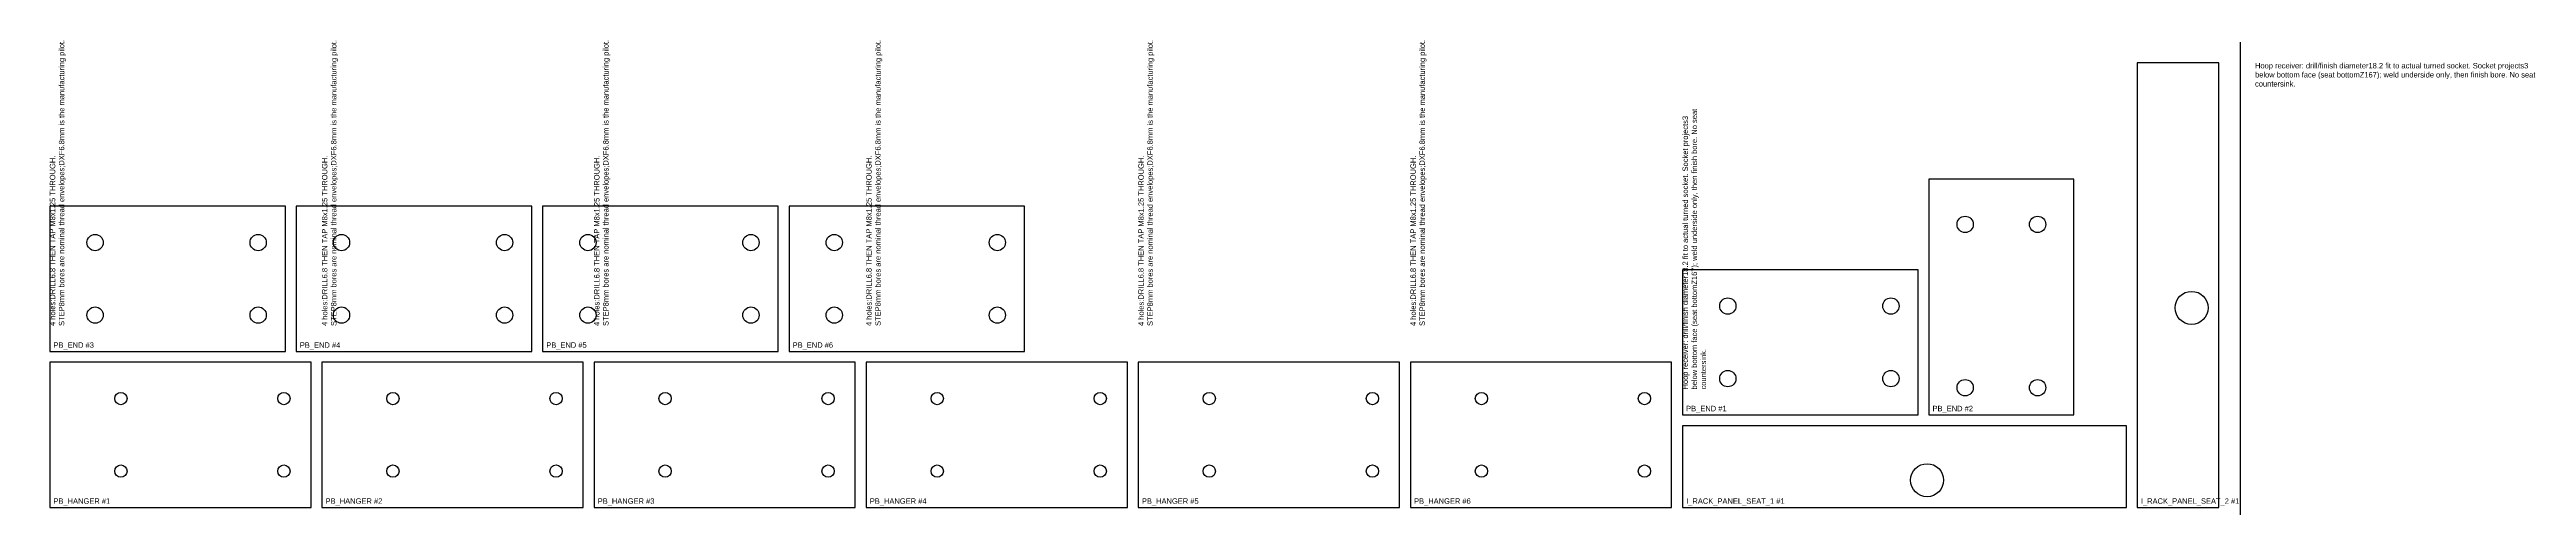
# Model space of a CAD drawing. Header units: millimetres. Extents: x 0 to 1377, y 0 to 2438.
# Drawn here: x 10 to 1377, y 10 to 262 of the extents above; entities that cross this region are included whole.
import ezdxf

# ---------------------------------------------------------------- set-up
doc = ezdxf.new("R2010")
doc.units = ezdxf.units.MM
for name, color, linetype in [('CUT_HOLES', 7, 'Continuous'), ('CUT_OUTER', 7, 'Continuous'), ('MACHINING_NOTES', 7, 'Continuous'), ('PART_MARK_NO_CUT', 7, 'Continuous'), ('STOCK_NO_CUT', 7, 'Continuous')]:
    doc.layers.add(name, color=color, linetype=linetype)

msp = doc.modelspace()

# ---------------------------------------------------------------- linework, layer by layer
at = {"layer": 'CUT_HOLES'}
for centre, radius in [((1067.2, 166), 4.5), ((1107.2, 166), 4.5), ((35, 156), 4.5), ((125, 156), 4.5), ((171, 156), 4.5), ((261, 156), 4.5), ((307, 156), 4.5), ((397, 156), 4.5), ((443, 156), 4.5), ((533, 156), 4.5), ((936.2, 121), 4.5), ((1026.2, 121), 4.5), ((1192.2, 120), 9.1), ((35, 116), 4.5), ((125, 116), 4.5), ((171, 116), 4.5), ((261, 116), 4.5), ((307, 116), 4.5), ((397, 116), 4.5), ((443, 116), 4.5), ((533, 116), 4.5), ((936.2, 81), 4.5), ((1026.2, 81), 4.5), ((49.2, 70), 3.4), ((139.2, 70), 3.4), ((199.4, 70), 3.4), ((289.4, 70), 3.4), ((349.6, 70), 3.4), ((439.6, 70), 3.4), ((499.8, 70), 3.4), ((589.8, 70), 3.4), ((650, 70), 3.4), ((740, 70), 3.4), ((800.2, 70), 3.4), ((890.2, 70), 3.4), ((1067.2, 76), 4.5), ((1107.2, 76), 4.5), ((49.2, 30), 3.4), ((139.2, 30), 3.4), ((199.4, 30), 3.4), ((289.4, 30), 3.4), ((349.6, 30), 3.4), ((439.6, 30), 3.4), ((499.8, 30), 3.4), ((589.8, 30), 3.4), ((650, 30), 3.4), ((740, 30), 3.4), ((800.2, 30), 3.4), ((890.2, 30), 3.4), ((1046.2, 25), 9.1)]:
    msp.add_circle(centre, radius, dxfattribs=at)
at = {"layer": 'CUT_OUTER'}
for points in [[(1162.2, 10), (1207.2, 10), (1207.2, 255), (1162.2, 255)], [(1047.2, 61), (1127.2, 61), (1127.2, 191), (1047.2, 191)], [(140, 96), (140, 176), (10, 176), (10, 96)], [(276, 96), (276, 176), (146, 176), (146, 96)], [(412, 96), (412, 176), (282, 176), (282, 96)], [(548, 96), (548, 176), (418, 176), (418, 96)], [(1041.2, 61), (1041.2, 141), (911.2, 141), (911.2, 61)], [(154.2, 10), (154.2, 90), (10, 90), (10, 10)], [(304.4, 10), (304.4, 90), (160.2, 90), (160.2, 10)], [(454.6, 10), (454.6, 90), (310.4, 90), (310.4, 10)], [(604.8, 10), (604.8, 90), (460.6, 90), (460.6, 10)], [(755, 10), (755, 90), (610.8, 90), (610.8, 10)], [(905.2, 10), (905.2, 90), (761, 90), (761, 10)], [(1156.2, 10), (1156.2, 55), (911.2, 55), (911.2, 10)]]:
    msp.add_lwpolyline(points, close=True, dxfattribs=at)
at = {"layer": 'STOCK_NO_CUT'}
msp.add_lwpolyline([(0, 0), (1219.2, 0), (1219.2, 2438.4), (0, 2438.4)], close=True, dxfattribs=at)

# ---------------------------------------------------------------- texts
at = {"layer": 'MACHINING_NOTES', "char_height": 3, "width": 150, "attachment_point": 1, "rotation": 90}
for s, insert in [('4 holes:DRILL6.8 THEN TAP M8x1.25 THROUGH.\\PSTEP8mm bores are nominal thread envelopes;DXF6.8mm is the manufacturing pilot.', (10, 110)), ('4 holes:DRILL6.8 THEN TAP M8x1.25 THROUGH.\\PSTEP8mm bores are nominal thread envelopes;DXF6.8mm is the manufacturing pilot.', (160.2, 110)), ('4 holes:DRILL6.8 THEN TAP M8x1.25 THROUGH.\\PSTEP8mm bores are nominal thread envelopes;DXF6.8mm is the manufacturing pilot.', (310.4, 110)), ('4 holes:DRILL6.8 THEN TAP M8x1.25 THROUGH.\\PSTEP8mm bores are nominal thread envelopes;DXF6.8mm is the manufacturing pilot.', (460.6, 110)), ('4 holes:DRILL6.8 THEN TAP M8x1.25 THROUGH.\\PSTEP8mm bores are nominal thread envelopes;DXF6.8mm is the manufacturing pilot.', (610.8, 110)), ('4 holes:DRILL6.8 THEN TAP M8x1.25 THROUGH.\\PSTEP8mm bores are nominal thread envelopes;DXF6.8mm is the manufacturing pilot.', (761, 110)), ('Hoop receiver: drill/finish diameter18.2 fit to actual turned socket. Socket projects3 below bottom face (seat bottomZ167); weld underside only, then finish bore. No seat countersink.', (911.2, 75))]:
    msp.add_mtext(s, dxfattribs=dict(at, insert=insert))
at = {"layer": 'MACHINING_NOTES', "insert": (1227.2, 255), "char_height": 3, "width": 150, "attachment_point": 1}
msp.add_mtext('Hoop receiver: drill/finish diameter18.2 fit to actual turned socket. Socket projects3 below bottom face (seat bottomZ167); weld underside only, then finish bore. No seat countersink.', dxfattribs=at)
at = {"layer": 'PART_MARK_NO_CUT'}
for s, p in [('PB_END #3', (12, 98)), ('PB_END #4', (148, 98)), ('PB_END #5', (284, 98)), ('PB_END #6', (420, 98)), ('PB_END #1', (913.2, 63)), ('PB_END #2', (1049.2, 63)), ('PB_HANGER #1', (12, 12)), ('PB_HANGER #2', (162.2, 12)), ('PB_HANGER #3', (312.4, 12)), ('PB_HANGER #4', (462.6, 12)), ('PB_HANGER #5', (612.8, 12)), ('PB_HANGER #6', (763, 12)), ('I_RACK_PANEL_SEAT_1 #1', (913.2, 12)), ('I_RACK_PANEL_SEAT_2 #1', (1164.2, 12))]:
    msp.add_text(s, height=3, dxfattribs=at).set_placement(p)

doc.saveas('drawing.dxf')
